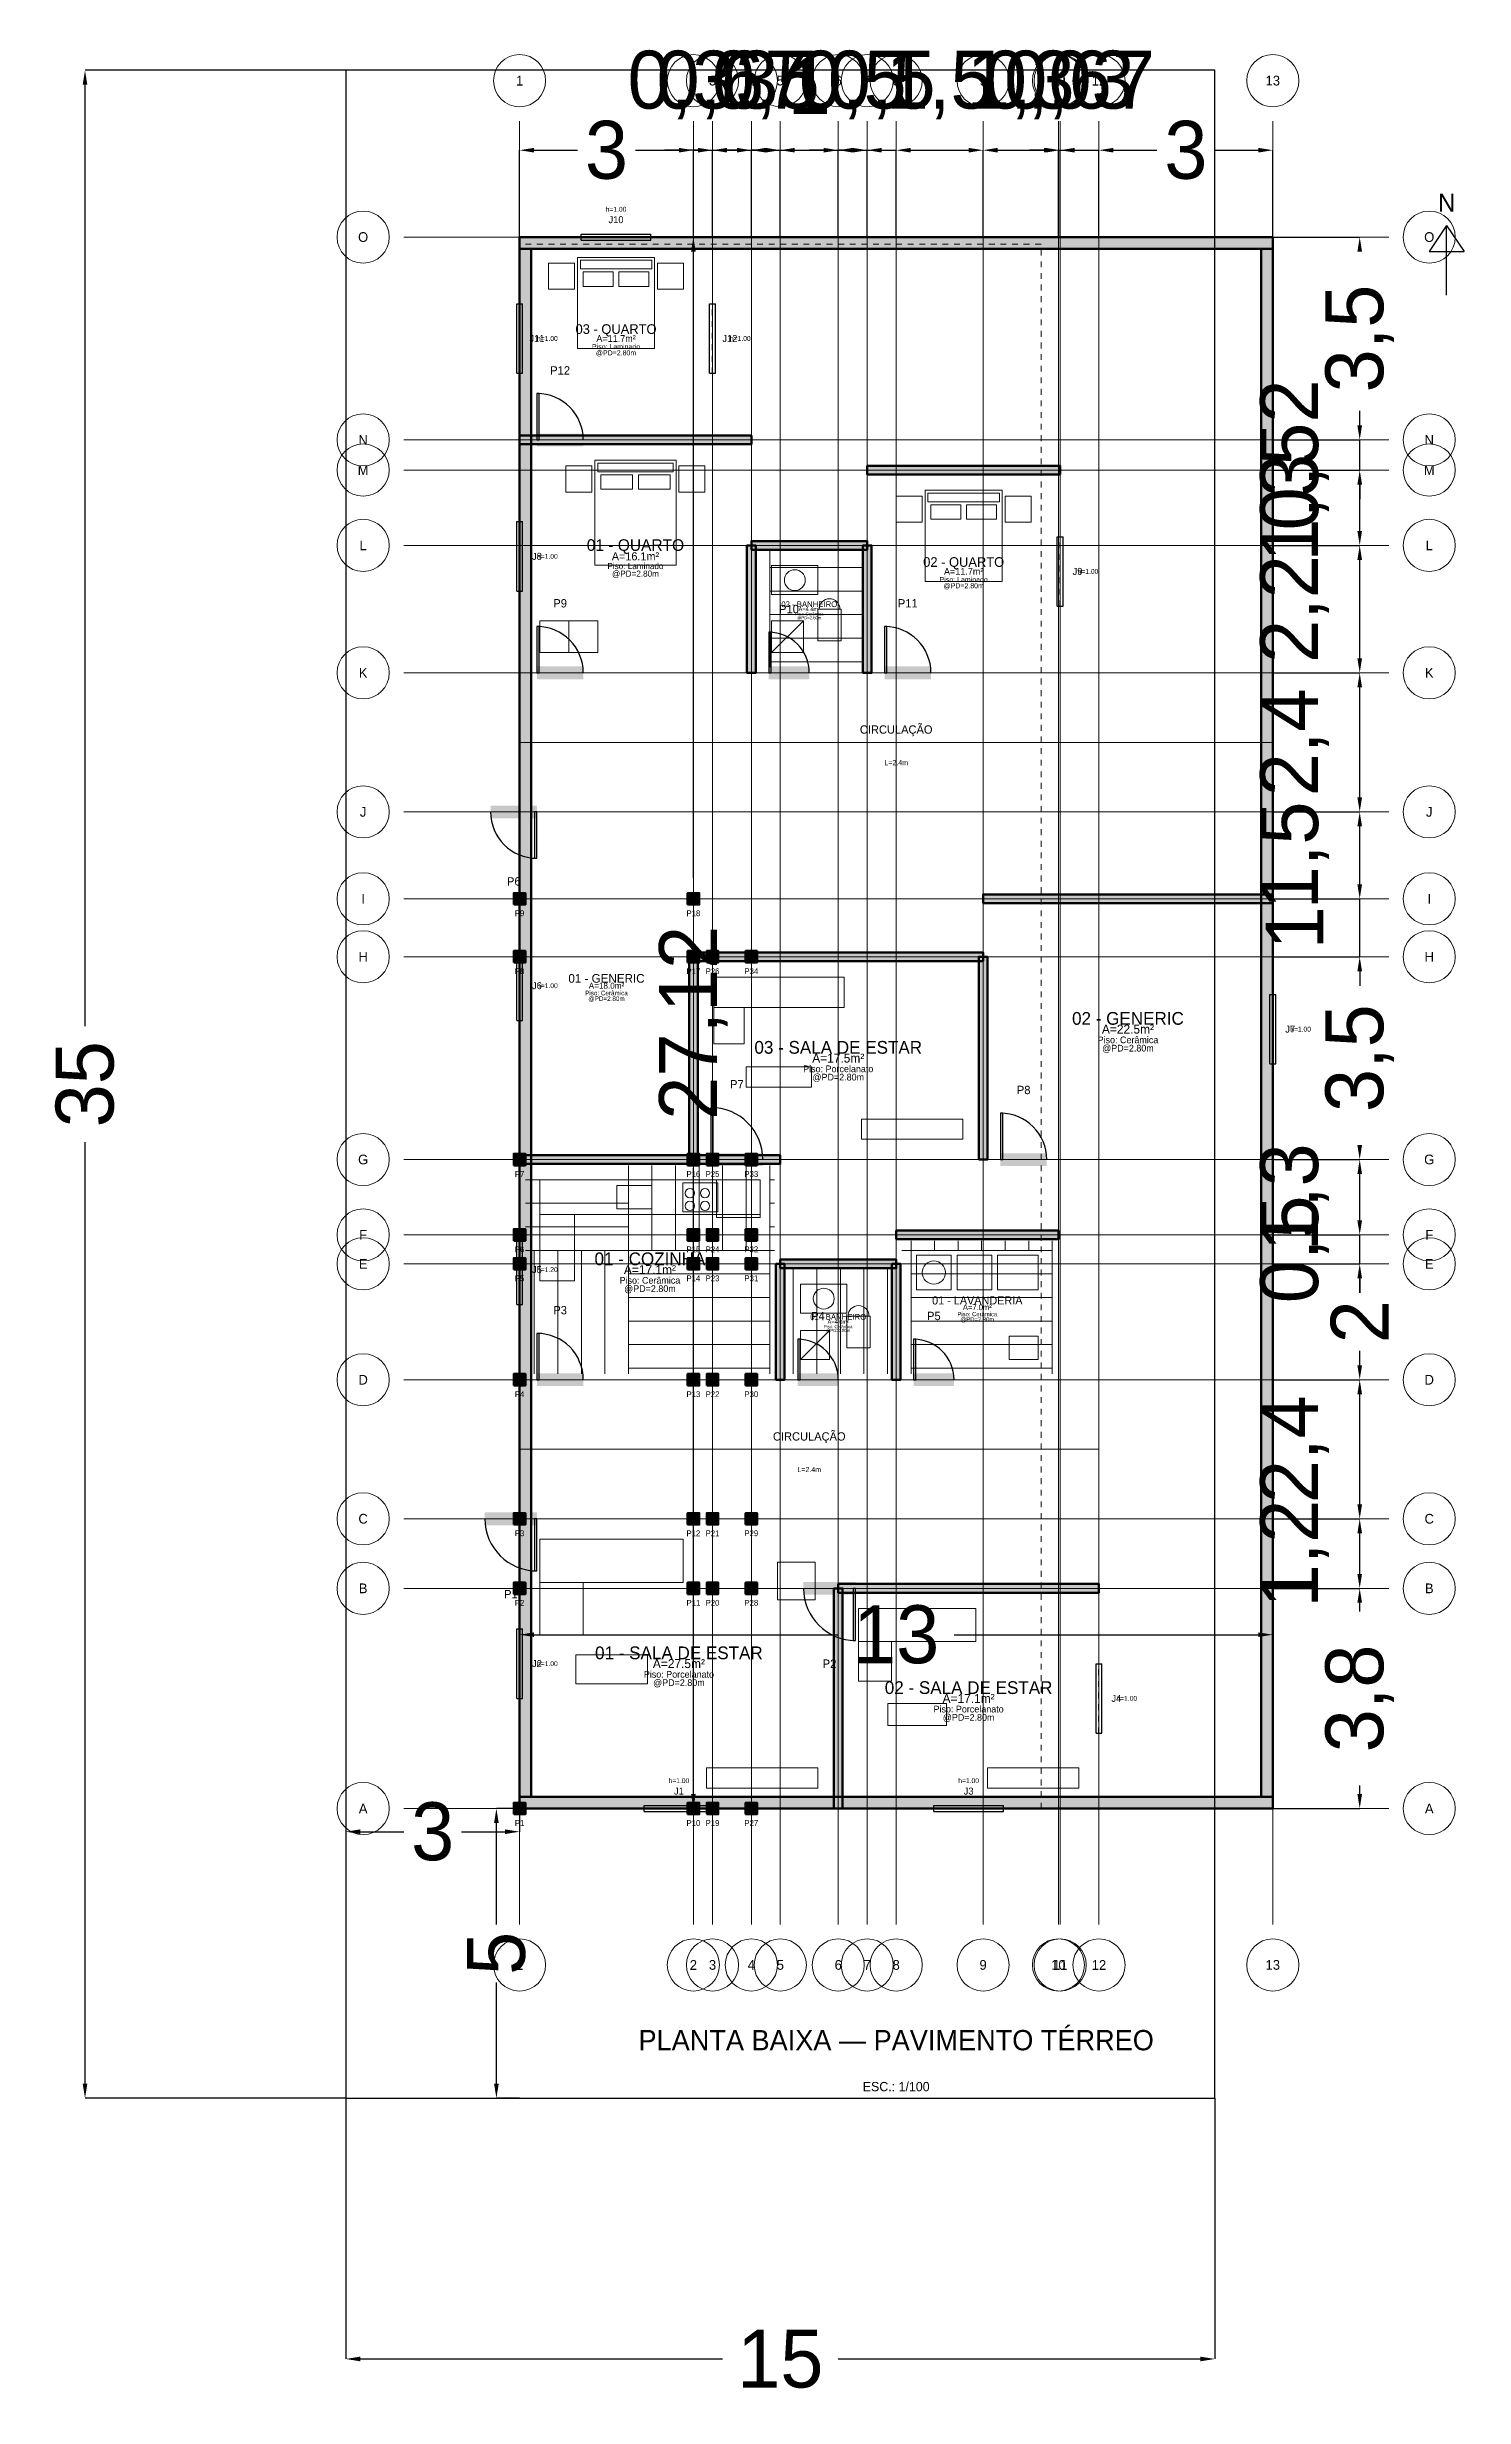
# Model space of a CAD drawing. Header units: metres. Extents: x -5.2 to 19.3, y -5.2 to 35.4.
import ezdxf

# ---------------------------------------------------------------- set-up
doc = ezdxf.new("R2010")
doc.units = ezdxf.units.M
doc.linetypes.add('DASHED', pattern=[0.2, 0.1, -0.1])
for name, color, linetype, lineweight in [('ANNOTATIONS', 8, 'Continuous', 13), ('DIMENSIONS', 8, 'Continuous', 13), ('DOORS', 7, 'Continuous', 25), ('FURNITURE', 9, 'Continuous', 13), ('GRID', 9, 'Continuous', 13), ('HATCH', 9, 'Continuous', 13), ('LOT', 8, 'Continuous', 25), ('NORTH', 7, 'Continuous', 25), ('SETBACKS', 9, 'DASHED', 13), ('STRUCTURE', 7, 'Continuous', 50), ('TEXT', 7, 'Continuous', 13), ('WALLS', 7, 'Continuous', 70), ('WINDOWS', 7, 'Continuous', 25)]:
    doc.layers.add(name, color=color, linetype=linetype, lineweight=lineweight)
doc.dimstyles.get("Standard").update_dxf_attribs({"dimtxt": 2.5, "dimasz": 2.5, "dimexe": 1.25, "dimexo": 0.625, "dimtad": 1, "dimcen": 2.5, "dimazin": 3, "dimtfac": 1, "dimtmove": 0, "dimatfit": 3})

msp = doc.modelspace()

# ---------------------------------------------------------------- texts
at = {"layer": 'ANNOTATIONS', "attachment_point": 5}
for s, insert, char_height in [('h=1.00', (4.665, 32.6), 0.084), ('J10', (4.665, 32.42), 0.12), ('J11', (3.3, 30.37), 0.12), ('J12', (6.63, 30.37), 0.12), ('h=1.00', (3.48, 30.37), 0.084), ('Piso: Laminado', (4.665, 30.23), 0.08741), ('@PD=2.80m', (4.665, 30.114), 0.0874), ('h=1.00', (6.81, 30.37), 0.084), ('P12', (3.7, 29.82), 0.144), ('J8', (3.3, 26.61), 0.12), ('h=1.00', (3.48, 26.61), 0.084), ('Piso: Laminado', (5, 26.442), 0.105), ('@PD=2.80m', (5, 26.302), 0.105), ('J9', (12.63, 26.35), 0.12), ('h=1.00', (12.81, 26.35), 0.084), ('Piso: Laminado', (10.665, 26.21), 0.08741), ('@PD=2.80m', (10.665, 26.094), 0.0874), ('P9', (3.7, 25.8), 0.144), ('P10', (7.65, 25.7), 0.144), ('Piso: Cerâmica', (8, 25.616), 0.0525), ('@PD=2.80m', (8, 25.546), 0.0525), ('P11', (9.7, 25.8), 0.144), ('P6', (2.9, 21), 0.144), ('J6', (3.3, 19.2), 0.12), ('h=1.00', (3.48, 19.2), 0.084), ('Piso: Cerâmica', (4.5, 19.074), 0.07875), ('@PD=2.80m', (4.5, 18.969), 0.0788), ('Piso: Cerâmica', (13.5, 18.265), 0.1155), ('J7', (16.3, 18.45), 0.12), ('h=1.00', (16.48, 18.45), 0.084), ('@PD=2.80m', (13.5, 18.111), 0.1155), ('P7', (6.75, 17.5), 0.144), ('Piso: Porcelanato', (8.5, 17.765), 0.1155), ('@PD=2.80m', (8.5, 17.611), 0.1155), ('P8', (11.7, 17.4), 0.144), ('J5', (3.3, 14.3), 0.12), ('h=1.20', (3.48, 14.3), 0.084), ('Piso: Cerâmica', (5.25, 14.115), 0.1155), ('@PD=2.80m', (5.25, 13.961), 0.1155), ('P3', (3.7, 13.6), 0.144), ('P4', (8.15, 13.5), 0.144), ('P5', (10.15, 13.5), 0.144), ('Piso: Cerâmica', (10.9, 13.532), 0.0735), ('@PD=2.80m', (10.9, 13.434), 0.0735), ('Piso: Cerâmica', (8.5, 13.316), 0.0525), ('@PD=2.80m', (8.5, 13.246), 0.0525), ('P1', (2.85, 8.7), 0.144), ('J2', (3.3, 7.5), 0.12), ('h=1.00', (3.48, 7.5), 0.084), ('Piso: Porcelanato', (5.75, 7.315), 0.1155), ('P2', (8.35, 7.5), 0.144), ('@PD=2.80m', (5.75, 7.161), 0.1155), ('J4', (13.3, 6.9), 0.12), ('h=1.00', (13.48, 6.9), 0.084), ('Piso: Porcelanato', (10.75, 6.715), 0.1155), ('@PD=2.80m', (10.75, 6.561), 0.1155), ('h=1.00', (5.75, 5.48), 0.084), ('J1', (5.75, 5.3), 0.12), ('h=1.00', (10.75, 5.48), 0.084), ('J3', (10.75, 5.3), 0.12)]:
    msp.add_mtext(s, dxfattribs=dict(at, insert=insert, char_height=char_height))
at = {"layer": 'GRID', "char_height": 0.168, "attachment_point": 5}
for s, insert in [('1', (3, 34.82)), ('2', (6, 34.82)), ('3', (6.33, 34.82)), ('4', (7, 34.82)), ('5', (7.5, 34.82)), ('6', (8.5, 34.82)), ('7', (9, 34.82)), ('8', (9.5, 34.82)), ('9', (11, 34.82)), ('10', (12.3, 34.82)), ('11', (12.33, 34.82)), ('12', (13, 34.82)), ('13', (16, 34.82)), ('O', (0.3, 32.12)), ('O', (18.7, 32.12)), ('N', (0.3, 28.62)), ('N', (18.7, 28.62)), ('M', (0.3, 28.1)), ('M', (18.7, 28.1)), ('L', (0.3, 26.8)), ('L', (18.7, 26.8)), ('K', (0.3, 24.6)), ('K', (18.7, 24.6)), ('J', (0.3, 22.2)), ('J', (18.7, 22.2)), ('I', (0.3, 20.7)), ('I', (18.7, 20.7)), ('H', (0.3, 19.7)), ('H', (18.7, 19.7)), ('G', (0.3, 16.2)), ('G', (18.7, 16.2)), ('F', (0.3, 14.9)), ('F', (18.7, 14.9)), ('E', (0.3, 14.4)), ('E', (18.7, 14.4)), ('D', (0.3, 12.4)), ('D', (18.7, 12.4)), ('C', (0.3, 10)), ('C', (18.7, 10)), ('B', (0.3, 8.8)), ('B', (18.7, 8.8)), ('A', (0.3, 5)), ('A', (18.7, 5)), ('1', (3, 2.3)), ('2', (6, 2.3)), ('3', (6.33, 2.3)), ('4', (7, 2.3)), ('5', (7.5, 2.3)), ('6', (8.5, 2.3)), ('7', (9, 2.3)), ('8', (9.5, 2.3)), ('9', (11, 2.3)), ('10', (12.3, 2.3)), ('11', (12.33, 2.3)), ('12', (13, 2.3)), ('13', (16, 2.3))]:
    msp.add_mtext(s, dxfattribs=dict(at, insert=insert))
at = {"layer": 'NORTH', "insert": (19, 32.716), "char_height": 0.308, "attachment_point": 5}
msp.add_mtext('N', dxfattribs=at)
at = {"layer": 'TEXT', "attachment_point": 5}
for s, insert, char_height in [('03 - QUARTO', (4.665, 30.51), 0.1665), ('A=11.7m²', (4.665, 30.37), 0.1166), ('01 - QUARTO', (5, 26.778), 0.2), ('A=16.1m²', (5, 26.61), 0.14), ('02 - QUARTO', (10.665, 26.49), 0.1665), ('A=11.7m²', (10.665, 26.35), 0.1166), ('02 - BANHEIRO', (8, 25.784), 0.1), ('A=4.4m²', (8, 25.7), 0.07), ('CIRCULAÇÃO', (9.5, 23.6), 0.143), ('L=2.4m', (9.5, 23.05), 0.088), ('P9', (3, 20.45), 0.1), ('P18', (6, 20.45), 0.1), ('P8', (3, 19.45), 0.1), ('P17', (6, 19.45), 0.1), ('P26', (6.33, 19.45), 0.1), ('P34', (7, 19.45), 0.1), ('01 - GENERIC', (4.5, 19.326), 0.15), ('A=18.0m²', (4.5, 19.2), 0.105), ('02 - GENERIC', (13.5, 18.635), 0.22), ('A=22.5m²', (13.5, 18.45), 0.154), ('03 - SALA DE ESTAR', (8.5, 18.135), 0.22), ('A=17.5m²', (8.5, 17.95), 0.154), ('P7', (3, 15.95), 0.1), ('P16', (6, 15.95), 0.1), ('P25', (6.33, 15.95), 0.1), ('P33', (7, 15.95), 0.1), ('P6', (3, 14.65), 0.1), ('P15', (6, 14.65), 0.1), ('P24', (6.33, 14.65), 0.1), ('P32', (7, 14.65), 0.1), ('P5', (3, 14.15), 0.1), ('01 - COZINHA', (5.25, 14.485), 0.22), ('A=17.1m²', (5.25, 14.3), 0.154), ('P14', (6, 14.15), 0.1), ('P23', (6.33, 14.15), 0.1), ('P31', (7, 14.15), 0.1), ('01 - LAVANDERIA', (10.9, 13.768), 0.14), ('01 - BANHEIRO', (8.5, 13.484), 0.1), ('A=4.0m²', (8.5, 13.4), 0.07), ('A=7.0m²', (10.9, 13.65), 0.098), ('P4', (3, 12.15), 0.1), ('P13', (6, 12.15), 0.1), ('P22', (6.33, 12.15), 0.1), ('P30', (7, 12.15), 0.1), ('CIRCULAÇÃO', (8, 11.4), 0.143), ('L=2.4m', (8, 10.85), 0.088), ('P3', (3, 9.75), 0.1), ('P12', (6, 9.75), 0.1), ('P21', (6.33, 9.75), 0.1), ('P29', (7, 9.75), 0.1), ('P2', (3, 8.55), 0.1), ('P11', (6, 8.55), 0.1), ('P20', (6.33, 8.55), 0.1), ('P28', (7, 8.55), 0.1), ('01 - SALA DE ESTAR', (5.75, 7.685), 0.22), ('A=27.5m²', (5.75, 7.5), 0.154), ('02 - SALA DE ESTAR', (10.75, 7.085), 0.22), ('A=17.1m²', (10.75, 6.9), 0.154), ('P1', (3, 4.75), 0.1), ('P10', (6, 4.75), 0.1), ('P19', (6.33, 4.75), 0.1), ('P27', (7, 4.75), 0.1), ('PLANTA BAIXA — PAVIMENTO TÉRREO', (9.5, 1), 0.35), ('ESC.: 1/100', (9.5, 0.2), 0.16)]:
    msp.add_mtext(s, dxfattribs=dict(at, insert=insert, char_height=char_height))

# ---------------------------------------------------------------- blocks, each defined once
blk = doc.blocks.new('_CLOSEDFILLED')
at = {"color": 0, "linetype": 'BYBLOCK'}
blk.add_solid([(-1, 0.16), (0, 0), (-1, -0.16)], dxfattribs=at)
blk = doc.blocks.new('*D1')
for p, q in [((3, 32.12), (3, 33.62)), ((3.25, 33.62), (4, 33.62)), ((5, 33.62), (5.75, 33.62)), ((6, 32.12), (6, 33.62))]:
    blk.add_line(p, q)
at = {"layer": 'Defpoints'}
for p in [(3, 33.62), (3, 32.12), (6, 32.12)]:
    blk.add_point(p, dxfattribs=at)
at = {"layer": 'DIMENSIONS', "xscale": 0.25, "yscale": 0.25, "rotation": 180}
blk.add_blockref('_CLOSEDFILLED', (3, 33.62), dxfattribs=at)
at = {"layer": 'DIMENSIONS', "xscale": 0.25, "yscale": 0.25}
blk.add_blockref('_CLOSEDFILLED', (6, 33.62), dxfattribs=at)
at = {"layer": 'DIMENSIONS', "insert": (4.5, 33.62), "char_height": 1, "attachment_point": 5}
blk.add_mtext('3', dxfattribs=at)
blk = doc.blocks.new('*D2')
for p, q in [((5.75, 33.62), (5.5, 33.62)), ((6, 32.12), (6, 33.62)), ((6, 33.62), (6.33, 33.62)), ((6.33, 32.12), (6.33, 33.62)), ((6.58, 33.62), (6.83, 33.62))]:
    blk.add_line(p, q)
at = {"layer": 'Defpoints'}
for p in [(6, 33.62), (6, 32.12), (6.33, 32.12)]:
    blk.add_point(p, dxfattribs=at)
at = {"layer": 'DIMENSIONS', "xscale": 0.25, "yscale": 0.25}
blk.add_blockref('_CLOSEDFILLED', (6, 33.62), dxfattribs=at)
at = {"layer": 'DIMENSIONS', "xscale": 0.25, "yscale": 0.25, "rotation": 180}
blk.add_blockref('_CLOSEDFILLED', (6.33, 33.62), dxfattribs=at)
at = {"layer": 'DIMENSIONS', "insert": (6.165, 34.745), "char_height": 1, "attachment_point": 5}
blk.add_mtext('0,33', dxfattribs=at)
blk = doc.blocks.new('*D3')
for p, q in [((6.08, 33.62), (5.83, 33.62)), ((6.33, 32.12), (6.33, 33.62)), ((6.33, 33.62), (7, 33.62)), ((7, 32.12), (7, 33.62)), ((7.25, 33.62), (7.5, 33.62))]:
    blk.add_line(p, q)
at = {"layer": 'Defpoints'}
for p in [(6.33, 33.62), (6.33, 32.12), (7, 32.12)]:
    blk.add_point(p, dxfattribs=at)
at = {"layer": 'DIMENSIONS', "xscale": 0.25, "yscale": 0.25}
blk.add_blockref('_CLOSEDFILLED', (6.33, 33.62), dxfattribs=at)
at = {"layer": 'DIMENSIONS', "xscale": 0.25, "yscale": 0.25, "rotation": 180}
blk.add_blockref('_CLOSEDFILLED', (7, 33.62), dxfattribs=at)
at = {"layer": 'DIMENSIONS', "insert": (6.665, 34.745), "char_height": 1, "attachment_point": 5}
blk.add_mtext('0,67', dxfattribs=at)
blk = doc.blocks.new('*D4')
for p, q in [((6.75, 33.62), (6.5, 33.62)), ((7, 32.12), (7, 33.62)), ((7, 33.62), (7.5, 33.62)), ((7.5, 32.12), (7.5, 33.62)), ((7.75, 33.62), (8, 33.62))]:
    blk.add_line(p, q)
at = {"layer": 'Defpoints'}
for p in [(7, 33.62), (7, 32.12), (7.5, 32.12)]:
    blk.add_point(p, dxfattribs=at)
at = {"layer": 'DIMENSIONS', "xscale": 0.25, "yscale": 0.25}
blk.add_blockref('_CLOSEDFILLED', (7, 33.62), dxfattribs=at)
at = {"layer": 'DIMENSIONS', "xscale": 0.25, "yscale": 0.25, "rotation": 180}
blk.add_blockref('_CLOSEDFILLED', (7.5, 33.62), dxfattribs=at)
at = {"layer": 'DIMENSIONS', "insert": (7.25, 34.745), "char_height": 1, "attachment_point": 5}
blk.add_mtext('0,5', dxfattribs=at)
blk = doc.blocks.new('*D5')
for p, q in [((7.25, 33.62), (7, 33.62)), ((7.5, 32.12), (7.5, 33.62)), ((7.5, 33.62), (8.5, 33.62)), ((8.5, 32.12), (8.5, 33.62)), ((8.75, 33.62), (9, 33.62))]:
    blk.add_line(p, q)
at = {"layer": 'Defpoints'}
for p in [(7.5, 33.62), (7.5, 32.12), (8.5, 32.12)]:
    blk.add_point(p, dxfattribs=at)
at = {"layer": 'DIMENSIONS', "xscale": 0.25, "yscale": 0.25}
blk.add_blockref('_CLOSEDFILLED', (7.5, 33.62), dxfattribs=at)
at = {"layer": 'DIMENSIONS', "xscale": 0.25, "yscale": 0.25, "rotation": 180}
blk.add_blockref('_CLOSEDFILLED', (8.5, 33.62), dxfattribs=at)
at = {"layer": 'DIMENSIONS', "insert": (8, 34.745), "char_height": 1, "attachment_point": 5}
blk.add_mtext('1', dxfattribs=at)
blk = doc.blocks.new('*D6')
for p, q in [((8.25, 33.62), (8, 33.62)), ((8.5, 32.12), (8.5, 33.62)), ((8.5, 33.62), (9, 33.62)), ((9, 32.12), (9, 33.62)), ((9.25, 33.62), (9.5, 33.62))]:
    blk.add_line(p, q)
at = {"layer": 'Defpoints'}
for p in [(8.5, 33.62), (8.5, 32.12), (9, 32.12)]:
    blk.add_point(p, dxfattribs=at)
at = {"layer": 'DIMENSIONS', "xscale": 0.25, "yscale": 0.25}
blk.add_blockref('_CLOSEDFILLED', (8.5, 33.62), dxfattribs=at)
at = {"layer": 'DIMENSIONS', "xscale": 0.25, "yscale": 0.25, "rotation": 180}
blk.add_blockref('_CLOSEDFILLED', (9, 33.62), dxfattribs=at)
at = {"layer": 'DIMENSIONS', "insert": (8.75, 34.745), "char_height": 1, "attachment_point": 5}
blk.add_mtext('0,5', dxfattribs=at)
blk = doc.blocks.new('*D7')
for p, q in [((8.75, 33.62), (8.5, 33.62)), ((9, 32.12), (9, 33.62)), ((9, 33.62), (9.5, 33.62)), ((9.5, 32.12), (9.5, 33.62)), ((9.75, 33.62), (10, 33.62))]:
    blk.add_line(p, q)
at = {"layer": 'Defpoints'}
for p in [(9, 33.62), (9, 32.12), (9.5, 32.12)]:
    blk.add_point(p, dxfattribs=at)
at = {"layer": 'DIMENSIONS', "xscale": 0.25, "yscale": 0.25}
blk.add_blockref('_CLOSEDFILLED', (9, 33.62), dxfattribs=at)
at = {"layer": 'DIMENSIONS', "xscale": 0.25, "yscale": 0.25, "rotation": 180}
blk.add_blockref('_CLOSEDFILLED', (9.5, 33.62), dxfattribs=at)
at = {"layer": 'DIMENSIONS', "insert": (9.25, 34.745), "char_height": 1, "attachment_point": 5}
blk.add_mtext('0,5', dxfattribs=at)
blk = doc.blocks.new('*D8')
for p, q in [((9.5, 32.12), (9.5, 33.62)), ((9.75, 33.62), (10.75, 33.62)), ((11, 32.12), (11, 33.62))]:
    blk.add_line(p, q)
at = {"layer": 'Defpoints'}
for p in [(9.5, 33.62), (9.5, 32.12), (11, 32.12)]:
    blk.add_point(p, dxfattribs=at)
at = {"layer": 'DIMENSIONS', "xscale": 0.25, "yscale": 0.25, "rotation": 180}
blk.add_blockref('_CLOSEDFILLED', (9.5, 33.62), dxfattribs=at)
at = {"layer": 'DIMENSIONS', "xscale": 0.25, "yscale": 0.25}
blk.add_blockref('_CLOSEDFILLED', (11, 33.62), dxfattribs=at)
at = {"layer": 'DIMENSIONS', "insert": (10.25, 34.745), "char_height": 1, "attachment_point": 5}
blk.add_mtext('1,5', dxfattribs=at)
blk = doc.blocks.new('*D9')
for p, q in [((11, 32.12), (11, 33.62)), ((11.25, 33.62), (12.05, 33.62)), ((12.3, 32.12), (12.3, 33.62))]:
    blk.add_line(p, q)
at = {"layer": 'Defpoints'}
for p in [(11, 33.62), (11, 32.12), (12.3, 32.12)]:
    blk.add_point(p, dxfattribs=at)
at = {"layer": 'DIMENSIONS', "xscale": 0.25, "yscale": 0.25, "rotation": 180}
blk.add_blockref('_CLOSEDFILLED', (11, 33.62), dxfattribs=at)
at = {"layer": 'DIMENSIONS', "xscale": 0.25, "yscale": 0.25}
blk.add_blockref('_CLOSEDFILLED', (12.3, 33.62), dxfattribs=at)
at = {"layer": 'DIMENSIONS', "insert": (11.65, 34.745), "char_height": 1, "attachment_point": 5}
blk.add_mtext('1,3', dxfattribs=at)
blk = doc.blocks.new('*D10')
for p, q in [((12.05, 33.62), (11.8, 33.62)), ((12.3, 32.12), (12.3, 33.62)), ((12.3, 33.62), (12.33, 33.62)), ((12.33, 32.12), (12.33, 33.62)), ((12.58, 33.62), (12.83, 33.62))]:
    blk.add_line(p, q)
at = {"layer": 'Defpoints'}
for p in [(12.3, 33.62), (12.3, 32.12), (12.33, 32.12)]:
    blk.add_point(p, dxfattribs=at)
at = {"layer": 'DIMENSIONS', "xscale": 0.25, "yscale": 0.25}
blk.add_blockref('_CLOSEDFILLED', (12.3, 33.62), dxfattribs=at)
at = {"layer": 'DIMENSIONS', "xscale": 0.25, "yscale": 0.25, "rotation": 180}
blk.add_blockref('_CLOSEDFILLED', (12.33, 33.62), dxfattribs=at)
at = {"layer": 'DIMENSIONS', "insert": (12.315, 34.745), "char_height": 1, "attachment_point": 5}
blk.add_mtext('0,03', dxfattribs=at)
blk = doc.blocks.new('*D11')
for p, q in [((12.08, 33.62), (11.83, 33.62)), ((12.33, 32.12), (12.33, 33.62)), ((12.33, 33.62), (13, 33.62)), ((13, 32.12), (13, 33.62)), ((13.25, 33.62), (13.5, 33.62))]:
    blk.add_line(p, q)
at = {"layer": 'Defpoints'}
for p in [(12.33, 33.62), (12.33, 32.12), (13, 32.12)]:
    blk.add_point(p, dxfattribs=at)
at = {"layer": 'DIMENSIONS', "xscale": 0.25, "yscale": 0.25}
blk.add_blockref('_CLOSEDFILLED', (12.33, 33.62), dxfattribs=at)
at = {"layer": 'DIMENSIONS', "xscale": 0.25, "yscale": 0.25, "rotation": 180}
blk.add_blockref('_CLOSEDFILLED', (13, 33.62), dxfattribs=at)
at = {"layer": 'DIMENSIONS', "insert": (12.665, 34.745), "char_height": 1, "attachment_point": 5}
blk.add_mtext('0,67', dxfattribs=at)
blk = doc.blocks.new('*D12')
for p, q in [((13, 32.12), (13, 33.62)), ((13.25, 33.62), (14, 33.62)), ((15, 33.62), (15.75, 33.62)), ((16, 32.12), (16, 33.62))]:
    blk.add_line(p, q)
at = {"layer": 'Defpoints'}
for p in [(13, 33.62), (13, 32.12), (16, 32.12)]:
    blk.add_point(p, dxfattribs=at)
at = {"layer": 'DIMENSIONS', "xscale": 0.25, "yscale": 0.25, "rotation": 180}
blk.add_blockref('_CLOSEDFILLED', (13, 33.62), dxfattribs=at)
at = {"layer": 'DIMENSIONS', "xscale": 0.25, "yscale": 0.25}
blk.add_blockref('_CLOSEDFILLED', (16, 33.62), dxfattribs=at)
at = {"layer": 'DIMENSIONS', "insert": (14.5, 33.62), "char_height": 1, "attachment_point": 5}
blk.add_mtext('3', dxfattribs=at)
blk = doc.blocks.new('*D13')
for p, q in [((16, 8.8), (17.5, 8.8)), ((17.5, 8.4), (17.5, 8.55)), ((17.5, 5.25), (17.5, 5.4)), ((16, 5), (17.5, 5))]:
    blk.add_line(p, q)
at = {"layer": 'Defpoints'}
for p in [(16, 8.8), (16, 5), (17.5, 5)]:
    blk.add_point(p, dxfattribs=at)
at = {"layer": 'DIMENSIONS', "xscale": 0.25, "yscale": 0.25}
for p, rotation in [((17.5, 8.8), 90), ((17.5, 5), 270)]:
    blk.add_blockref('_CLOSEDFILLED', p, dxfattribs=dict(at, rotation=rotation))
at = {"layer": 'DIMENSIONS', "insert": (17.5, 6.9), "char_height": 1, "attachment_point": 5, "rotation": 90}
blk.add_mtext('3,8', dxfattribs=at)
blk = doc.blocks.new('*D14')
for p, q in [((16, 10), (17.5, 10)), ((17.5, 9.05), (17.5, 9.75)), ((16, 8.8), (17.5, 8.8))]:
    blk.add_line(p, q)
at = {"layer": 'Defpoints'}
for p in [(16, 10), (16, 8.8), (17.5, 8.8)]:
    blk.add_point(p, dxfattribs=at)
at = {"layer": 'DIMENSIONS', "xscale": 0.25, "yscale": 0.25}
for p, rotation in [((17.5, 10), 90), ((17.5, 8.8), 270)]:
    blk.add_blockref('_CLOSEDFILLED', p, dxfattribs=dict(at, rotation=rotation))
at = {"layer": 'DIMENSIONS', "insert": (16.375, 9.4), "char_height": 1, "attachment_point": 5, "rotation": 90}
blk.add_mtext('1,2', dxfattribs=at)
blk = doc.blocks.new('*D15')
for p, q in [((16, 12.4), (17.5, 12.4)), ((17.5, 10.25), (17.5, 12.15)), ((16, 10), (17.5, 10))]:
    blk.add_line(p, q)
at = {"layer": 'Defpoints'}
for p in [(16, 12.4), (16, 10), (17.5, 10)]:
    blk.add_point(p, dxfattribs=at)
at = {"layer": 'DIMENSIONS', "xscale": 0.25, "yscale": 0.25}
for p, rotation in [((17.5, 12.4), 90), ((17.5, 10), 270)]:
    blk.add_blockref('_CLOSEDFILLED', p, dxfattribs=dict(at, rotation=rotation))
at = {"layer": 'DIMENSIONS', "insert": (16.375, 11.2), "char_height": 1, "attachment_point": 5, "rotation": 90}
blk.add_mtext('2,4', dxfattribs=at)
blk = doc.blocks.new('*D16')
for p, q in [((16, 14.4), (17.5, 14.4)), ((17.5, 13.9), (17.5, 14.15)), ((17.5, 12.65), (17.5, 12.9)), ((16, 12.4), (17.5, 12.4))]:
    blk.add_line(p, q)
at = {"layer": 'Defpoints'}
for p in [(16, 14.4), (16, 12.4), (17.5, 12.4)]:
    blk.add_point(p, dxfattribs=at)
at = {"layer": 'DIMENSIONS', "xscale": 0.25, "yscale": 0.25}
for p, rotation in [((17.5, 14.4), 90), ((17.5, 12.4), 270)]:
    blk.add_blockref('_CLOSEDFILLED', p, dxfattribs=dict(at, rotation=rotation))
at = {"layer": 'DIMENSIONS', "insert": (17.5, 13.4), "char_height": 1, "attachment_point": 5, "rotation": 90}
blk.add_mtext('2', dxfattribs=at)
blk = doc.blocks.new('*D17')
for p, q in [((17.5, 15.15), (17.5, 15.4)), ((16, 14.9), (17.5, 14.9)), ((17.5, 14.4), (17.5, 14.9)), ((16, 14.4), (17.5, 14.4)), ((17.5, 14.15), (17.5, 13.9))]:
    blk.add_line(p, q)
at = {"layer": 'Defpoints'}
for p in [(16, 14.9), (16, 14.4), (17.5, 14.4)]:
    blk.add_point(p, dxfattribs=at)
at = {"layer": 'DIMENSIONS', "xscale": 0.25, "yscale": 0.25}
for p, rotation in [((17.5, 14.9), 270), ((17.5, 14.4), 90)]:
    blk.add_blockref('_CLOSEDFILLED', p, dxfattribs=dict(at, rotation=rotation))
at = {"layer": 'DIMENSIONS', "insert": (16.375, 14.65), "char_height": 1, "attachment_point": 5, "rotation": 90}
blk.add_mtext('0,5', dxfattribs=at)
blk = doc.blocks.new('*D18')
for p, q in [((16, 16.2), (17.5, 16.2)), ((17.5, 15.15), (17.5, 15.95)), ((16, 14.9), (17.5, 14.9))]:
    blk.add_line(p, q)
at = {"layer": 'Defpoints'}
for p in [(16, 16.2), (16, 14.9), (17.5, 14.9)]:
    blk.add_point(p, dxfattribs=at)
at = {"layer": 'DIMENSIONS', "xscale": 0.25, "yscale": 0.25}
for p, rotation in [((17.5, 16.2), 90), ((17.5, 14.9), 270)]:
    blk.add_blockref('_CLOSEDFILLED', p, dxfattribs=dict(at, rotation=rotation))
at = {"layer": 'DIMENSIONS', "insert": (16.375, 15.55), "char_height": 1, "attachment_point": 5, "rotation": 90}
blk.add_mtext('1,3', dxfattribs=at)
blk = doc.blocks.new('*D19')
for p, q in [((16, 19.7), (17.5, 19.7)), ((16, 16.2), (17.5, 16.2))]:
    blk.add_line(p, q)
at = {"layer": 'Defpoints'}
for p in [(16, 19.7), (16, 16.2), (17.5, 16.2)]:
    blk.add_point(p, dxfattribs=at)
at = {"layer": 'DIMENSIONS', "xscale": 0.25, "yscale": 0.25}
for p, rotation in [((17.5, 19.7), 90), ((17.5, 16.2), 270)]:
    blk.add_blockref('_CLOSEDFILLED', p, dxfattribs=dict(at, rotation=rotation))
at = {"layer": 'DIMENSIONS', "insert": (17.5, 17.95), "char_height": 1, "attachment_point": 5, "rotation": 90}
blk.add_mtext('3,5', dxfattribs=at)
blk = doc.blocks.new('*D20')
for p, q in [((17.5, 20.95), (17.5, 21.2)), ((16, 20.7), (17.5, 20.7)), ((17.5, 19.7), (17.5, 20.7)), ((16, 19.7), (17.5, 19.7)), ((17.5, 19.45), (17.5, 19.2))]:
    blk.add_line(p, q)
at = {"layer": 'Defpoints'}
for p in [(16, 20.7), (16, 19.7), (17.5, 19.7)]:
    blk.add_point(p, dxfattribs=at)
at = {"layer": 'DIMENSIONS', "xscale": 0.25, "yscale": 0.25}
for p, rotation in [((17.5, 20.7), 270), ((17.5, 19.7), 90)]:
    blk.add_blockref('_CLOSEDFILLED', p, dxfattribs=dict(at, rotation=rotation))
at = {"layer": 'DIMENSIONS', "insert": (16.375, 20.2), "char_height": 1, "attachment_point": 5, "rotation": 90}
blk.add_mtext('1', dxfattribs=at)
blk = doc.blocks.new('*D21')
for p, q in [((16, 22.2), (17.5, 22.2)), ((17.5, 20.95), (17.5, 21.95)), ((16, 20.7), (17.5, 20.7))]:
    blk.add_line(p, q)
at = {"layer": 'Defpoints'}
for p in [(16, 22.2), (16, 20.7), (17.5, 20.7)]:
    blk.add_point(p, dxfattribs=at)
at = {"layer": 'DIMENSIONS', "xscale": 0.25, "yscale": 0.25}
for p, rotation in [((17.5, 22.2), 90), ((17.5, 20.7), 270)]:
    blk.add_blockref('_CLOSEDFILLED', p, dxfattribs=dict(at, rotation=rotation))
at = {"layer": 'DIMENSIONS', "insert": (16.375, 21.45), "char_height": 1, "attachment_point": 5, "rotation": 90}
blk.add_mtext('1,5', dxfattribs=at)
blk = doc.blocks.new('*D22')
for p, q in [((16, 24.6), (17.5, 24.6)), ((17.5, 22.45), (17.5, 24.35)), ((16, 22.2), (17.5, 22.2))]:
    blk.add_line(p, q)
at = {"layer": 'Defpoints'}
for p in [(16, 24.6), (16, 22.2), (17.5, 22.2)]:
    blk.add_point(p, dxfattribs=at)
at = {"layer": 'DIMENSIONS', "xscale": 0.25, "yscale": 0.25}
for p, rotation in [((17.5, 24.6), 90), ((17.5, 22.2), 270)]:
    blk.add_blockref('_CLOSEDFILLED', p, dxfattribs=dict(at, rotation=rotation))
at = {"layer": 'DIMENSIONS', "insert": (16.375, 23.4), "char_height": 1, "attachment_point": 5, "rotation": 90}
blk.add_mtext('2,4', dxfattribs=at)
blk = doc.blocks.new('*D23')
for p, q in [((16, 26.8), (17.5, 26.8)), ((17.5, 24.85), (17.5, 26.55)), ((16, 24.6), (17.5, 24.6))]:
    blk.add_line(p, q)
at = {"layer": 'Defpoints'}
for p in [(16, 26.8), (16, 24.6), (17.5, 24.6)]:
    blk.add_point(p, dxfattribs=at)
at = {"layer": 'DIMENSIONS', "xscale": 0.25, "yscale": 0.25}
for p, rotation in [((17.5, 26.8), 90), ((17.5, 24.6), 270)]:
    blk.add_blockref('_CLOSEDFILLED', p, dxfattribs=dict(at, rotation=rotation))
at = {"layer": 'DIMENSIONS', "insert": (16.375, 25.7), "char_height": 1, "attachment_point": 5, "rotation": 90}
blk.add_mtext('2,2', dxfattribs=at)
blk = doc.blocks.new('*D24')
for p, q in [((16, 28.1), (17.5, 28.1)), ((17.5, 27.05), (17.5, 27.85)), ((16, 26.8), (17.5, 26.8))]:
    blk.add_line(p, q)
at = {"layer": 'Defpoints'}
for p in [(16, 28.1), (16, 26.8), (17.5, 26.8)]:
    blk.add_point(p, dxfattribs=at)
at = {"layer": 'DIMENSIONS', "xscale": 0.25, "yscale": 0.25}
for p, rotation in [((17.5, 28.1), 90), ((17.5, 26.8), 270)]:
    blk.add_blockref('_CLOSEDFILLED', p, dxfattribs=dict(at, rotation=rotation))
at = {"layer": 'DIMENSIONS', "insert": (16.375, 27.45), "char_height": 1, "attachment_point": 5, "rotation": 90}
blk.add_mtext('1,3', dxfattribs=at)
blk = doc.blocks.new('*D25')
for p, q in [((17.5, 28.87), (17.5, 29.12)), ((16, 28.62), (17.5, 28.62)), ((17.5, 28.1), (17.5, 28.62)), ((16, 28.1), (17.5, 28.1)), ((17.5, 27.85), (17.5, 27.6))]:
    blk.add_line(p, q)
at = {"layer": 'Defpoints'}
for p in [(16, 28.62), (16, 28.1), (17.5, 28.1)]:
    blk.add_point(p, dxfattribs=at)
at = {"layer": 'DIMENSIONS', "xscale": 0.25, "yscale": 0.25}
for p, rotation in [((17.5, 28.62), 270), ((17.5, 28.1), 90)]:
    blk.add_blockref('_CLOSEDFILLED', p, dxfattribs=dict(at, rotation=rotation))
at = {"layer": 'DIMENSIONS', "insert": (16.375, 28.36), "char_height": 1, "attachment_point": 5, "rotation": 90}
blk.add_mtext('0,52', dxfattribs=at)
blk = doc.blocks.new('*D26')
for p, q in [((16, 32.12), (17.5, 32.12)), ((16, 28.62), (17.5, 28.62))]:
    blk.add_line(p, q)
at = {"layer": 'Defpoints'}
for p in [(16, 32.12), (16, 28.62), (17.5, 28.62)]:
    blk.add_point(p, dxfattribs=at)
at = {"layer": 'DIMENSIONS', "xscale": 0.25, "yscale": 0.25}
for p, rotation in [((17.5, 32.12), 90), ((17.5, 28.62), 270)]:
    blk.add_blockref('_CLOSEDFILLED', p, dxfattribs=dict(at, rotation=rotation))
at = {"layer": 'DIMENSIONS', "insert": (17.5, 30.37), "char_height": 1, "attachment_point": 5, "rotation": 90}
blk.add_mtext('3,5', dxfattribs=at)
blk = doc.blocks.new('*D27')
for p, q in [((3, 5), (3, 8)), ((3.25, 8), (8.5, 8)), ((10.5, 8), (15.75, 8)), ((16, 5), (16, 8))]:
    blk.add_line(p, q)
at = {"layer": 'Defpoints'}
for p in [(3, 8), (3, 5), (16, 5)]:
    blk.add_point(p, dxfattribs=at)
at = {"layer": 'DIMENSIONS', "xscale": 0.25, "yscale": 0.25, "rotation": 180}
blk.add_blockref('_CLOSEDFILLED', (3, 8), dxfattribs=at)
at = {"layer": 'DIMENSIONS', "xscale": 0.25, "yscale": 0.25}
blk.add_blockref('_CLOSEDFILLED', (16, 8), dxfattribs=at)
at = {"layer": 'DIMENSIONS', "insert": (9.5, 8), "char_height": 1, "attachment_point": 5}
blk.add_mtext('13', dxfattribs=at)
blk = doc.blocks.new('*D28')
for p, q in [((3, 32.12), (6, 32.12)), ((6, 21.06), (6, 31.87)), ((6, 5.25), (6, 16.06)), ((3, 5), (6, 5))]:
    blk.add_line(p, q)
at = {"layer": 'Defpoints'}
for p in [(3, 32.12), (3, 5), (6, 5)]:
    blk.add_point(p, dxfattribs=at)
at = {"layer": 'DIMENSIONS', "xscale": 0.25, "yscale": 0.25}
for p, rotation in [((6, 32.12), 90), ((6, 5), 270)]:
    blk.add_blockref('_CLOSEDFILLED', p, dxfattribs=dict(at, rotation=rotation))
at = {"layer": 'DIMENSIONS', "insert": (6, 18.56), "char_height": 1, "attachment_point": 5, "rotation": 90}
blk.add_mtext('27,12', dxfattribs=at)
blk = doc.blocks.new('*D29')
for p, q in [((0, 0), (0, -4.5)), ((15, 0), (15, -4.5)), ((0.25, -4.5), (6.5, -4.5)), ((8.5, -4.5), (14.75, -4.5))]:
    blk.add_line(p, q)
at = {"layer": 'Defpoints'}
for p in [(0, 0), (15, 0), (0, -4.5)]:
    blk.add_point(p, dxfattribs=at)
at = {"layer": 'DIMENSIONS', "xscale": 0.25, "yscale": 0.25, "rotation": 180}
blk.add_blockref('_CLOSEDFILLED', (0, -4.5), dxfattribs=at)
at = {"layer": 'DIMENSIONS', "xscale": 0.25, "yscale": 0.25}
blk.add_blockref('_CLOSEDFILLED', (15, -4.5), dxfattribs=at)
at = {"layer": 'DIMENSIONS', "insert": (7.5, -4.5), "char_height": 1, "attachment_point": 5}
blk.add_mtext('15', dxfattribs=at)
blk = doc.blocks.new('*D30')
for p, q in [((0, 35), (-4.5, 35)), ((-4.5, 18.5), (-4.5, 34.75)), ((-4.5, 0.25), (-4.5, 16.5)), ((0, 0), (-4.5, 0))]:
    blk.add_line(p, q)
at = {"layer": 'Defpoints'}
for p in [(0, 35), (-4.5, 0), (0, 0)]:
    blk.add_point(p, dxfattribs=at)
at = {"layer": 'DIMENSIONS', "xscale": 0.25, "yscale": 0.25}
for p, rotation in [((-4.5, 35), 90), ((-4.5, 0), 270)]:
    blk.add_blockref('_CLOSEDFILLED', p, dxfattribs=dict(at, rotation=rotation))
at = {"layer": 'DIMENSIONS', "insert": (-4.5, 17.5), "char_height": 1, "attachment_point": 5, "rotation": 90}
blk.add_mtext('35', dxfattribs=at)
blk = doc.blocks.new('*D31')
for p, q in [((0, 5), (0, 4.6)), ((3, 5), (3, 4.6)), ((0.25, 4.6), (1, 4.6)), ((2, 4.6), (2.75, 4.6))]:
    blk.add_line(p, q)
at = {"layer": 'Defpoints'}
for p in [(0, 5), (3, 5), (0, 4.6)]:
    blk.add_point(p, dxfattribs=at)
at = {"layer": 'DIMENSIONS', "xscale": 0.25, "yscale": 0.25, "rotation": 180}
blk.add_blockref('_CLOSEDFILLED', (0, 4.6), dxfattribs=at)
at = {"layer": 'DIMENSIONS', "xscale": 0.25, "yscale": 0.25}
blk.add_blockref('_CLOSEDFILLED', (3, 4.6), dxfattribs=at)
at = {"layer": 'DIMENSIONS', "insert": (1.5, 4.6), "char_height": 1, "attachment_point": 5}
blk.add_mtext('3', dxfattribs=at)
blk = doc.blocks.new('*D32')
for p, q in [((3, 5), (2.6, 5)), ((2.6, 3), (2.6, 4.75)), ((2.6, 0.25), (2.6, 2)), ((3, 0), (2.6, 0))]:
    blk.add_line(p, q)
at = {"layer": 'Defpoints'}
for p in [(3, 5), (2.6, 0), (3, 0)]:
    blk.add_point(p, dxfattribs=at)
at = {"layer": 'DIMENSIONS', "xscale": 0.25, "yscale": 0.25}
for p, rotation in [((2.6, 5), 90), ((2.6, 0), 270)]:
    blk.add_blockref('_CLOSEDFILLED', p, dxfattribs=dict(at, rotation=rotation))
at = {"layer": 'DIMENSIONS', "insert": (2.6, 2.5), "char_height": 1, "attachment_point": 5, "rotation": 90}
blk.add_mtext('5', dxfattribs=at)

# ---------------------------------------------------------------- dimensions: what is measured, and where the dimension line sits
at = {"layer": 'DIMENSIONS'}
for base, p1, p2, picture, middle in [((6, 33.62), (6, 32.12), (6.33, 32.12), '*D2', (6.165, 34.745)), ((6.33, 33.62), (6.33, 32.12), (7, 32.12), '*D3', (6.665, 34.745)), ((7, 33.62), (7, 32.12), (7.5, 32.12), '*D4', (7.25, 34.745)), ((7.5, 33.62), (7.5, 32.12), (8.5, 32.12), '*D5', (8, 34.745)), ((8.5, 33.62), (8.5, 32.12), (9, 32.12), '*D6', (8.75, 34.745)), ((9, 33.62), (9, 32.12), (9.5, 32.12), '*D7', (9.25, 34.745)), ((9.5, 33.62), (9.5, 32.12), (11, 32.12), '*D8', (10.25, 34.745)), ((11, 33.62), (11, 32.12), (12.3, 32.12), '*D9', (11.65, 34.745)), ((12.3, 33.62), (12.3, 32.12), (12.33, 32.12), '*D10', (12.315, 34.745)), ((12.33, 33.62), (12.33, 32.12), (13, 32.12), '*D11', (12.665, 34.745)), ((3, 33.62), (3, 32.12), (6, 32.12), '*D1', (4.5, 33.62)), ((13, 33.62), (13, 32.12), (16, 32.12), '*D12', (14.5, 33.62)), ((3, 8), (3, 5), (16, 5), '*D27', (9.5, 8)), ((0, 4.6), (0, 5), (3, 5), '*D31', (1.5, 4.6)), ((0, -4.5), (0, 0), (15, 0), '*D29', (7.5, -4.5))]:
    dim = msp.add_linear_dim(base=base, p1=p1, p2=p2, dimstyle='Standard', dxfattribs=at)
    dim.commit()
    dim.dimension.update_dxf_attribs({"geometry": picture, "text_midpoint": middle})
for base, p1, p2, picture, middle in [((-4.5, 0), (0, 0), (0, 35), '*D30', (-4.5, 17.5)), ((6, 5), (3, 5), (3, 32.12), '*D28', (6, 18.56)), ((17.5, 28.62), (16, 28.62), (16, 32.12), '*D26', (17.5, 30.37)), ((17.5, 28.1), (16, 28.1), (16, 28.62), '*D25', (16.375, 28.36)), ((17.5, 26.8), (16, 26.8), (16, 28.1), '*D24', (16.375, 27.45)), ((17.5, 24.6), (16, 24.6), (16, 26.8), '*D23', (16.375, 25.7)), ((17.5, 22.2), (16, 22.2), (16, 24.6), '*D22', (16.375, 23.4)), ((17.5, 20.7), (16, 20.7), (16, 22.2), '*D21', (16.375, 21.45)), ((17.5, 19.7), (16, 19.7), (16, 20.7), '*D20', (16.375, 20.2)), ((17.5, 16.2), (16, 16.2), (16, 19.7), '*D19', (17.5, 17.95)), ((17.5, 14.9), (16, 14.9), (16, 16.2), '*D18', (16.375, 15.55)), ((17.5, 14.4), (16, 14.4), (16, 14.9), '*D17', (16.375, 14.65)), ((17.5, 12.4), (16, 12.4), (16, 14.4), '*D16', (17.5, 13.4)), ((17.5, 10), (16, 10), (16, 12.4), '*D15', (16.375, 11.2)), ((17.5, 8.8), (16, 8.8), (16, 10), '*D14', (16.375, 9.4)), ((17.5, 5), (16, 5), (16, 8.8), '*D13', (17.5, 6.9)), ((2.6, 0), (3, 0), (3, 5), '*D32', (2.6, 2.5))]:
    dim = msp.add_linear_dim(base=base, p1=p1, p2=p2, angle=90, dimstyle='Standard', dxfattribs=at)
    dim.commit()
    dim.dimension.update_dxf_attribs({"geometry": picture, "text_midpoint": middle})

# ---------------------------------------------------------------- hatches: boundary and pattern name
at = {"layer": 'DOORS'}
h = msp.add_hatch(color=7, dxfattribs=at)
h.dxf.hatch_style = 1
h.paths.add_polyline_path([(3.3, 28.51), (4.1, 28.51), (4.1, 28.73), (3.3, 28.73)])
h = msp.add_hatch(color=7, dxfattribs=at)
h.dxf.hatch_style = 1
h.paths.add_polyline_path([(3.3, 24.49), (4.1, 24.49), (4.1, 24.71), (3.3, 24.71)])
h = msp.add_hatch(color=7, dxfattribs=at)
h.dxf.hatch_style = 1
h.paths.add_polyline_path([(7.3, 24.49), (8, 24.49), (8, 24.71), (7.3, 24.71)])
h = msp.add_hatch(color=7, dxfattribs=at)
h.dxf.hatch_style = 1
h.paths.add_polyline_path([(9.3, 24.49), (10.1, 24.49), (10.1, 24.71), (9.3, 24.71)])
h = msp.add_hatch(color=7, dxfattribs=at)
h.dxf.hatch_style = 1
h.paths.add_polyline_path([(2.5, 22.09), (3.3, 22.09), (3.3, 22.31), (2.5, 22.31)])
h = msp.add_hatch(color=7, dxfattribs=at)
h.dxf.hatch_style = 1
h.paths.add_polyline_path([(6.3, 16.09), (7.2, 16.09), (7.2, 16.31), (6.3, 16.31)])
h = msp.add_hatch(color=7, dxfattribs=at)
h.dxf.hatch_style = 1
h.paths.add_polyline_path([(11.3, 16.09), (12.1, 16.09), (12.1, 16.31), (11.3, 16.31)])
h = msp.add_hatch(color=7, dxfattribs=at)
h.dxf.hatch_style = 1
h.paths.add_polyline_path([(3.3, 12.29), (4.1, 12.29), (4.1, 12.51), (3.3, 12.51)])
h = msp.add_hatch(color=7, dxfattribs=at)
h.dxf.hatch_style = 1
h.paths.add_polyline_path([(7.8, 12.29), (8.5, 12.29), (8.5, 12.51), (7.8, 12.51)])
h = msp.add_hatch(color=7, dxfattribs=at)
h.dxf.hatch_style = 1
h.paths.add_polyline_path([(9.8, 12.29), (10.5, 12.29), (10.5, 12.51), (9.8, 12.51)])
h = msp.add_hatch(color=7, dxfattribs=at)
h.dxf.hatch_style = 1
h.paths.add_polyline_path([(2.4, 9.89), (3.3, 9.89), (3.3, 10.11), (2.4, 10.11)])
h = msp.add_hatch(color=7, dxfattribs=at)
h.dxf.hatch_style = 1
h.paths.add_polyline_path([(7.9, 8.69), (8.8, 8.69), (8.8, 8.91), (7.9, 8.91)])
at = {"layer": 'HATCH'}
h = msp.add_hatch(dxfattribs=at)
h.set_pattern_fill('AR-PARQ1', scale=0.008)
h.paths.add_polyline_path([(7.1, 24.7), (8.9, 24.7), (8.9, 26.7), (7.1, 26.7)])
h = msp.add_hatch(dxfattribs=at)
h.set_pattern_fill('AR-PARQ1', scale=0.008)
h.paths.add_polyline_path([(3.1, 12.5), (7.4, 12.5), (7.4, 16.1), (3.1, 16.1)])
h = msp.add_hatch(dxfattribs=at)
h.set_pattern_fill('AR-PARQ1', scale=0.008)
h.paths.add_polyline_path([(9.6, 12.5), (12.2, 12.5), (12.2, 14.8), (9.6, 14.8)])
h = msp.add_hatch(dxfattribs=at)
h.set_pattern_fill('AR-PARQ1', scale=0.008)
h.paths.add_polyline_path([(7.6, 12.5), (9.4, 12.5), (9.4, 14.3), (7.6, 14.3)])
at = {"layer": 'STRUCTURE'}
h = msp.add_hatch(color=7, dxfattribs=at)
h.dxf.hatch_style = 1
h.paths.add_polyline_path([(2.9, 20.6), (3.1, 20.6), (3.1, 20.8), (2.9, 20.8)])
h = msp.add_hatch(color=7, dxfattribs=at)
h.dxf.hatch_style = 1
h.paths.add_polyline_path([(5.9, 20.6), (6.1, 20.6), (6.1, 20.8), (5.9, 20.8)])
h = msp.add_hatch(color=7, dxfattribs=at)
h.dxf.hatch_style = 1
h.paths.add_polyline_path([(2.9, 19.6), (3.1, 19.6), (3.1, 19.8), (2.9, 19.8)])
h = msp.add_hatch(color=7, dxfattribs=at)
h.dxf.hatch_style = 1
h.paths.add_polyline_path([(5.9, 19.6), (6.1, 19.6), (6.1, 19.8), (5.9, 19.8)])
h = msp.add_hatch(color=7, dxfattribs=at)
h.dxf.hatch_style = 1
h.paths.add_polyline_path([(6.23, 19.6), (6.43, 19.6), (6.43, 19.8), (6.23, 19.8)])
h = msp.add_hatch(color=7, dxfattribs=at)
h.dxf.hatch_style = 1
h.paths.add_polyline_path([(6.9, 19.6), (7.1, 19.6), (7.1, 19.8), (6.9, 19.8)])
h = msp.add_hatch(color=7, dxfattribs=at)
h.dxf.hatch_style = 1
h.paths.add_polyline_path([(2.9, 16.1), (3.1, 16.1), (3.1, 16.3), (2.9, 16.3)])
h = msp.add_hatch(color=7, dxfattribs=at)
h.dxf.hatch_style = 1
h.paths.add_polyline_path([(5.9, 16.1), (6.1, 16.1), (6.1, 16.3), (5.9, 16.3)])
h = msp.add_hatch(color=7, dxfattribs=at)
h.dxf.hatch_style = 1
h.paths.add_polyline_path([(6.23, 16.1), (6.43, 16.1), (6.43, 16.3), (6.23, 16.3)])
h = msp.add_hatch(color=7, dxfattribs=at)
h.dxf.hatch_style = 1
h.paths.add_polyline_path([(6.9, 16.1), (7.1, 16.1), (7.1, 16.3), (6.9, 16.3)])
h = msp.add_hatch(color=7, dxfattribs=at)
h.dxf.hatch_style = 1
h.paths.add_polyline_path([(2.9, 14.8), (3.1, 14.8), (3.1, 15), (2.9, 15)])
h = msp.add_hatch(color=7, dxfattribs=at)
h.dxf.hatch_style = 1
h.paths.add_polyline_path([(5.9, 14.8), (6.1, 14.8), (6.1, 15), (5.9, 15)])
h = msp.add_hatch(color=7, dxfattribs=at)
h.dxf.hatch_style = 1
h.paths.add_polyline_path([(6.23, 14.8), (6.43, 14.8), (6.43, 15), (6.23, 15)])
h = msp.add_hatch(color=7, dxfattribs=at)
h.dxf.hatch_style = 1
h.paths.add_polyline_path([(6.9, 14.8), (7.1, 14.8), (7.1, 15), (6.9, 15)])
h = msp.add_hatch(color=7, dxfattribs=at)
h.dxf.hatch_style = 1
h.paths.add_polyline_path([(2.9, 14.3), (3.1, 14.3), (3.1, 14.5), (2.9, 14.5)])
h = msp.add_hatch(color=7, dxfattribs=at)
h.dxf.hatch_style = 1
h.paths.add_polyline_path([(5.9, 14.3), (6.1, 14.3), (6.1, 14.5), (5.9, 14.5)])
h = msp.add_hatch(color=7, dxfattribs=at)
h.dxf.hatch_style = 1
h.paths.add_polyline_path([(6.23, 14.3), (6.43, 14.3), (6.43, 14.5), (6.23, 14.5)])
h = msp.add_hatch(color=7, dxfattribs=at)
h.dxf.hatch_style = 1
h.paths.add_polyline_path([(6.9, 14.3), (7.1, 14.3), (7.1, 14.5), (6.9, 14.5)])
h = msp.add_hatch(color=7, dxfattribs=at)
h.dxf.hatch_style = 1
h.paths.add_polyline_path([(2.9, 12.3), (3.1, 12.3), (3.1, 12.5), (2.9, 12.5)])
h = msp.add_hatch(color=7, dxfattribs=at)
h.dxf.hatch_style = 1
h.paths.add_polyline_path([(5.9, 12.3), (6.1, 12.3), (6.1, 12.5), (5.9, 12.5)])
h = msp.add_hatch(color=7, dxfattribs=at)
h.dxf.hatch_style = 1
h.paths.add_polyline_path([(6.23, 12.3), (6.43, 12.3), (6.43, 12.5), (6.23, 12.5)])
h = msp.add_hatch(color=7, dxfattribs=at)
h.dxf.hatch_style = 1
h.paths.add_polyline_path([(6.9, 12.3), (7.1, 12.3), (7.1, 12.5), (6.9, 12.5)])
h = msp.add_hatch(color=7, dxfattribs=at)
h.dxf.hatch_style = 1
h.paths.add_polyline_path([(2.9, 9.9), (3.1, 9.9), (3.1, 10.1), (2.9, 10.1)])
h = msp.add_hatch(color=7, dxfattribs=at)
h.dxf.hatch_style = 1
h.paths.add_polyline_path([(5.9, 9.9), (6.1, 9.9), (6.1, 10.1), (5.9, 10.1)])
h = msp.add_hatch(color=7, dxfattribs=at)
h.dxf.hatch_style = 1
h.paths.add_polyline_path([(6.23, 9.9), (6.43, 9.9), (6.43, 10.1), (6.23, 10.1)])
h = msp.add_hatch(color=7, dxfattribs=at)
h.dxf.hatch_style = 1
h.paths.add_polyline_path([(6.9, 9.9), (7.1, 9.9), (7.1, 10.1), (6.9, 10.1)])
h = msp.add_hatch(color=7, dxfattribs=at)
h.dxf.hatch_style = 1
h.paths.add_polyline_path([(2.9, 8.7), (3.1, 8.7), (3.1, 8.9), (2.9, 8.9)])
h = msp.add_hatch(color=7, dxfattribs=at)
h.dxf.hatch_style = 1
h.paths.add_polyline_path([(5.9, 8.7), (6.1, 8.7), (6.1, 8.9), (5.9, 8.9)])
h = msp.add_hatch(color=7, dxfattribs=at)
h.dxf.hatch_style = 1
h.paths.add_polyline_path([(6.23, 8.7), (6.43, 8.7), (6.43, 8.9), (6.23, 8.9)])
h = msp.add_hatch(color=7, dxfattribs=at)
h.dxf.hatch_style = 1
h.paths.add_polyline_path([(6.9, 8.7), (7.1, 8.7), (7.1, 8.9), (6.9, 8.9)])
h = msp.add_hatch(color=7, dxfattribs=at)
h.dxf.hatch_style = 1
h.paths.add_polyline_path([(2.9, 4.9), (3.1, 4.9), (3.1, 5.1), (2.9, 5.1)])
h = msp.add_hatch(color=7, dxfattribs=at)
h.dxf.hatch_style = 1
h.paths.add_polyline_path([(5.9, 4.9), (6.1, 4.9), (6.1, 5.1), (5.9, 5.1)])
h = msp.add_hatch(color=7, dxfattribs=at)
h.dxf.hatch_style = 1
h.paths.add_polyline_path([(6.23, 4.9), (6.43, 4.9), (6.43, 5.1), (6.23, 5.1)])
h = msp.add_hatch(color=7, dxfattribs=at)
h.dxf.hatch_style = 1
h.paths.add_polyline_path([(6.9, 4.9), (7.1, 4.9), (7.1, 5.1), (6.9, 5.1)])
at = {"layer": 'WALLS'}
h = msp.add_hatch(color=7, dxfattribs=at)
h.dxf.hatch_style = 1
h.paths.add_polyline_path([(3, 31.92), (16, 31.92), (16, 32.12), (3, 32.12)])
h = msp.add_hatch(color=7, dxfattribs=at)
h.dxf.hatch_style = 1
h.paths.add_polyline_path([(3, 5.2), (3.2, 5.2), (3.2, 31.92), (3, 31.92)])
h = msp.add_hatch(color=7, dxfattribs=at)
h.dxf.hatch_style = 1
h.paths.add_polyline_path([(15.8, 5.2), (16, 5.2), (16, 31.92), (15.8, 31.92)])
h = msp.add_hatch(color=7, dxfattribs=at)
h.dxf.hatch_style = 1
h.paths.add_polyline_path([(3, 28.545), (7, 28.545), (7, 28.695), (3, 28.695)])
h = msp.add_hatch(color=7, dxfattribs=at)
h.dxf.hatch_style = 1
h.paths.add_polyline_path([(9, 28.025), (12.33, 28.025), (12.33, 28.175), (9, 28.175)])
h = msp.add_hatch(color=7, dxfattribs=at)
h.dxf.hatch_style = 1
h.paths.add_polyline_path([(6.925, 24.6), (7.075, 24.6), (7.075, 26.8), (6.925, 26.8)])
h = msp.add_hatch(color=7, dxfattribs=at)
h.dxf.hatch_style = 1
h.paths.add_polyline_path([(7, 26.725), (9, 26.725), (9, 26.875), (7, 26.875)])
h = msp.add_hatch(color=7, dxfattribs=at)
h.dxf.hatch_style = 1
h.paths.add_polyline_path([(8.925, 24.6), (9.075, 24.6), (9.075, 26.8), (8.925, 26.8)])
h = msp.add_hatch(color=7, dxfattribs=at)
h.dxf.hatch_style = 1
h.paths.add_polyline_path([(11, 20.625), (16, 20.625), (16, 20.775), (11, 20.775)])
h = msp.add_hatch(color=7, dxfattribs=at)
h.dxf.hatch_style = 1
h.paths.add_polyline_path([(5.925, 16.2), (6.075, 16.2), (6.075, 19.7), (5.925, 19.7)])
h = msp.add_hatch(color=7, dxfattribs=at)
h.dxf.hatch_style = 1
h.paths.add_polyline_path([(6, 19.625), (11, 19.625), (11, 19.775), (6, 19.775)])
h = msp.add_hatch(color=7, dxfattribs=at)
h.dxf.hatch_style = 1
h.paths.add_polyline_path([(10.925, 16.2), (11.075, 16.2), (11.075, 19.7), (10.925, 19.7)])
h = msp.add_hatch(color=7, dxfattribs=at)
h.dxf.hatch_style = 1
h.paths.add_polyline_path([(3, 16.125), (7.5, 16.125), (7.5, 16.275), (3, 16.275)])
h = msp.add_hatch(color=7, dxfattribs=at)
h.dxf.hatch_style = 1
h.paths.add_polyline_path([(9.5, 14.825), (12.3, 14.825), (12.3, 14.975), (9.5, 14.975)])
h = msp.add_hatch(color=7, dxfattribs=at)
h.dxf.hatch_style = 1
h.paths.add_polyline_path([(7.425, 12.4), (7.575, 12.4), (7.575, 14.4), (7.425, 14.4)])
h = msp.add_hatch(color=7, dxfattribs=at)
h.dxf.hatch_style = 1
h.paths.add_polyline_path([(7.5, 14.325), (9.5, 14.325), (9.5, 14.475), (7.5, 14.475)])
h = msp.add_hatch(color=7, dxfattribs=at)
h.dxf.hatch_style = 1
h.paths.add_polyline_path([(9.425, 12.4), (9.575, 12.4), (9.575, 14.4), (9.425, 14.4)])
h = msp.add_hatch(color=7, dxfattribs=at)
h.dxf.hatch_style = 1
h.paths.add_polyline_path([(8.425, 5), (8.575, 5), (8.575, 8.8), (8.425, 8.8)])
h = msp.add_hatch(color=7, dxfattribs=at)
h.dxf.hatch_style = 1
h.paths.add_polyline_path([(8.5, 8.725), (13, 8.725), (13, 8.875), (8.5, 8.875)])
h = msp.add_hatch(color=7, dxfattribs=at)
h.dxf.hatch_style = 1
h.paths.add_polyline_path([(3, 5), (16, 5), (16, 5.2), (3, 5.2)])

# ---------------------------------------------------------------- linework, layer by layer
at = {"layer": 'DOORS'}
for points in [[(3.3, 28.62), (3.34, 28.62), (3.34, 29.42), (3.3, 29.42)], [(3.3, 24.6), (3.34, 24.6), (3.34, 25.4), (3.3, 25.4)], [(7.3, 24.6), (7.34, 24.6), (7.34, 25.3), (7.3, 25.3)], [(9.3, 24.6), (9.34, 24.6), (9.34, 25.4), (9.3, 25.4)], [(3.26, 21.4), (3.3, 21.4), (3.3, 22.2), (3.26, 22.2)], [(6.3, 16.2), (6.34, 16.2), (6.34, 17.1), (6.3, 17.1)], [(11.3, 16.2), (11.34, 16.2), (11.34, 17), (11.3, 17)], [(3.3, 12.4), (3.34, 12.4), (3.34, 13.2), (3.3, 13.2)], [(7.8, 12.4), (7.84, 12.4), (7.84, 13.1), (7.8, 13.1)], [(9.8, 12.4), (9.84, 12.4), (9.84, 13.1), (9.8, 13.1)], [(3.26, 9.1), (3.3, 9.1), (3.3, 10), (3.26, 10)], [(8.76, 7.9), (8.8, 7.9), (8.8, 8.8), (8.76, 8.8)]]:
    msp.add_lwpolyline(points, close=True, dxfattribs=at)
for centre, radius, start, end in [((3.3, 28.62), 0.8, 0, 90), ((3.3, 24.6), 0.8, 0, 90), ((7.3, 24.6), 0.7, 0, 90), ((9.3, 24.6), 0.8, 0, 90), ((3.3, 22.2), 0.8, 180, 270), ((6.3, 16.2), 0.9, 0, 90), ((11.3, 16.2), 0.8, 0, 90), ((3.3, 12.4), 0.8, 0, 90), ((7.8, 12.4), 0.7, 0, 90), ((9.8, 12.4), 0.7, 0, 90), ((3.3, 10), 0.9, 180, 270), ((8.8, 8.8), 0.9, 180, 270)]:
    msp.add_arc(centre, radius, start, end, dxfattribs=at)
at = {"layer": 'FURNITURE'}
for p, q in [((3.85, 24.95), (3.85, 25.5)), ((7.35, 24.95), (7.9, 25.5)), ((7.85, 12.75), (8.35, 13.25))]:
    msp.add_line(p, q, dxfattribs=at)
for points in [[(3.499, 31.22), (3.949, 31.22), (3.949, 31.67), (3.499, 31.67)], [(3.999, 30.195), (5.331, 30.195), (5.331, 31.77), (3.999, 31.77)], [(4.049, 31.57), (5.281, 31.57), (5.281, 31.72), (4.049, 31.72)], [(5.381, 31.22), (5.831, 31.22), (5.831, 31.67), (5.381, 31.67)], [(4.099, 31.27), (4.615, 31.27), (4.615, 31.52), (4.099, 31.52)], [(4.715, 31.27), (5.231, 31.27), (5.231, 31.52), (4.715, 31.52)], [(3.8, 27.72), (4.25, 27.72), (4.25, 28.17), (3.8, 28.17)], [(4.3, 26.461), (5.7, 26.461), (5.7, 28.27), (4.3, 28.27)], [(4.35, 28.07), (5.65, 28.07), (5.65, 28.22), (4.35, 28.22)], [(4.4, 27.77), (4.95, 27.77), (4.95, 28.02), (4.4, 28.02)], [(5.05, 27.77), (5.6, 27.77), (5.6, 28.02), (5.05, 28.02)], [(5.75, 27.72), (6.2, 27.72), (6.2, 28.17), (5.75, 28.17)], [(9.499, 27.2), (9.949, 27.2), (9.949, 27.65), (9.499, 27.65)], [(9.999, 26.175), (11.331, 26.175), (11.331, 27.75), (9.999, 27.75)], [(10.049, 27.55), (11.281, 27.55), (11.281, 27.7), (10.049, 27.7)], [(11.381, 27.2), (11.831, 27.2), (11.831, 27.65), (11.381, 27.65)], [(10.099, 27.25), (10.615, 27.25), (10.615, 27.5), (10.099, 27.5)], [(10.715, 27.25), (11.231, 27.25), (11.231, 27.5), (10.715, 27.5)], [(7.35, 25.95), (8.15, 25.95), (8.15, 26.45), (7.35, 26.45)], [(8.15, 25.15), (8.55, 25.15), (8.55, 25.7), (8.15, 25.7)], [(3.35, 24.95), (4.35, 24.95), (4.35, 25.5), (3.35, 25.5)], [(7.35, 24.95), (7.9, 24.95), (7.9, 25.5), (7.35, 25.5)], [(6.35, 18.825), (8.6, 18.825), (8.6, 19.35), (6.35, 19.35)], [(6.35, 18.195), (6.875, 18.195), (6.875, 18.825), (6.35, 18.825)], [(6.912, 17.45), (8.037, 17.45), (8.037, 17.8), (6.912, 17.8)], [(8.9, 16.55), (10.65, 16.55), (10.65, 16.9), (8.9, 16.9)], [(3.35, 15.25), (7.15, 15.25), (7.15, 15.85), (3.35, 15.85)], [(6.4, 15.2), (7.15, 15.2), (7.15, 15.85), (6.4, 15.85)], [(4.68, 15.35), (5.28, 15.35), (5.28, 15.75), (4.68, 15.75)], [(5.82, 15.3), (6.42, 15.3), (6.42, 15.8), (5.82, 15.8)], [(3.35, 14.11), (3.95, 14.11), (3.95, 15.25), (3.35, 15.25)], [(9.85, 13.95), (10.45, 13.95), (10.45, 14.55), (9.85, 14.55)], [(10.55, 13.95), (11.15, 13.95), (11.15, 14.55), (10.55, 14.55)], [(11.25, 13.95), (11.95, 13.95), (11.95, 14.55), (11.25, 14.55)], [(7.85, 13.55), (8.65, 13.55), (8.65, 14.05), (7.85, 14.05)], [(8.65, 12.95), (9.05, 12.95), (9.05, 13.5), (8.65, 13.5)], [(7.85, 12.75), (8.35, 12.75), (8.35, 13.25), (7.85, 13.25)], [(11.45, 12.75), (11.95, 12.75), (11.95, 13.15), (11.45, 13.15)], [(3.35, 8.9), (5.825, 8.9), (5.825, 9.65), (3.35, 9.65)], [(7.45, 8.6), (8.1, 8.6), (8.1, 9.25), (7.45, 9.25)], [(3.35, 8), (4.1, 8), (4.1, 8.9), (3.35, 8.9)], [(8.85, 7.88), (10.875, 7.88), (10.875, 8.45), (8.85, 8.45)], [(8.85, 7.196), (9.42, 7.196), (9.42, 7.88), (8.85, 7.88)], [(3.969, 7.15), (5.206, 7.15), (5.206, 7.65), (3.969, 7.65)], [(9.356, 6.43), (10.369, 6.43), (10.369, 6.81), (9.356, 6.81)], [(6.225, 5.35), (8.15, 5.35), (8.15, 5.7), (6.225, 5.7)], [(11.075, 5.35), (12.65, 5.35), (12.65, 5.7), (11.075, 5.7)]]:
    msp.add_lwpolyline(points, close=True, dxfattribs=at)
for centre, radius, end in [((7.75, 26.2), 0.18, 360), ((8.35, 25.7), 0.18, 180), ((5.94, 15.62), 0.08, 360), ((5.94, 15.4), 0.08, 360), ((6.2, 15.62), 0.08, 360), ((6.2, 15.4), 0.08, 360), ((10.15, 14.25), 0.2, 360), ((8.25, 13.8), 0.18, 360), ((8.85, 13.5), 0.18, 180)]:
    msp.add_arc(centre, radius, 0, end, dxfattribs=at)
at = {"layer": 'GRID'}
for p, q in [((3, 3), (3, 34.12)), ((6, 3), (6, 34.12)), ((6.33, 3), (6.33, 34.12)), ((7, 3), (7, 34.12)), ((7.5, 3), (7.5, 34.12)), ((8.5, 3), (8.5, 34.12)), ((9, 3), (9, 34.12)), ((9.5, 3), (9.5, 34.12)), ((11, 3), (11, 34.12)), ((12.3, 3), (12.3, 34.12)), ((12.33, 3), (12.33, 34.12)), ((13, 3), (13, 34.12)), ((16, 3), (16, 34.12)), ((1, 32.12), (18, 32.12)), ((1, 28.62), (18, 28.62)), ((1, 28.1), (18, 28.1)), ((1, 26.8), (18, 26.8)), ((1, 24.6), (18, 24.6)), ((3, 23.4), (16, 23.4)), ((1, 22.2), (18, 22.2)), ((1, 20.7), (18, 20.7)), ((1, 19.7), (18, 19.7)), ((1, 16.2), (18, 16.2)), ((1, 14.9), (18, 14.9)), ((1, 14.4), (18, 14.4)), ((1, 12.4), (18, 12.4)), ((3, 11.2), (13, 11.2)), ((1, 10), (18, 10)), ((1, 8.8), (18, 8.8)), ((1, 5), (18, 5))]:
    msp.add_line(p, q, dxfattribs=at)
for centre in [(3, 34.82), (6, 34.82), (6.33, 34.82), (7, 34.82), (7.5, 34.82), (8.5, 34.82), (9, 34.82), (9.5, 34.82), (11, 34.82), (12.3, 34.82), (12.33, 34.82), (13, 34.82), (16, 34.82), (0.3, 32.12), (18.7, 32.12), (0.3, 28.62), (18.7, 28.62), (0.3, 28.1), (18.7, 28.1), (0.3, 26.8), (18.7, 26.8), (0.3, 24.6), (18.7, 24.6), (0.3, 22.2), (18.7, 22.2), (0.3, 20.7), (18.7, 20.7), (0.3, 19.7), (18.7, 19.7), (0.3, 16.2), (18.7, 16.2), (0.3, 14.9), (18.7, 14.9), (0.3, 14.4), (18.7, 14.4), (0.3, 12.4), (18.7, 12.4), (0.3, 10), (18.7, 10), (0.3, 8.8), (18.7, 8.8), (0.3, 5), (18.7, 5), (3, 2.3), (6, 2.3), (6.33, 2.3), (7, 2.3), (7.5, 2.3), (8.5, 2.3), (9, 2.3), (9.5, 2.3), (11, 2.3), (12.3, 2.3), (12.33, 2.3), (13, 2.3), (16, 2.3)]:
    msp.add_circle(centre, 0.45, dxfattribs=at)
at = {"layer": 'LOT'}
msp.add_lwpolyline([(0, 0), (15, 0), (15, 35), (0, 35)], close=True, dxfattribs=at)
at = {"layer": 'NORTH'}
for p, q in [((19, 32.32), (18.7, 31.87)), ((19, 31.12), (19, 32.32)), ((19, 32.32), (19.3, 31.87)), ((18.7, 31.87), (19.3, 31.87))]:
    msp.add_line(p, q, dxfattribs=at)
at = {"layer": 'SETBACKS'}
msp.add_lwpolyline([(3, 5), (12, 5), (12, 32), (3, 32)], close=True, dxfattribs=at)
at = {"layer": 'STRUCTURE'}
for points in [[(2.9, 20.6), (3.1, 20.6), (3.1, 20.8), (2.9, 20.8)], [(5.9, 20.6), (6.1, 20.6), (6.1, 20.8), (5.9, 20.8)], [(2.9, 19.6), (3.1, 19.6), (3.1, 19.8), (2.9, 19.8)], [(5.9, 19.6), (6.1, 19.6), (6.1, 19.8), (5.9, 19.8)], [(6.23, 19.6), (6.43, 19.6), (6.43, 19.8), (6.23, 19.8)], [(6.9, 19.6), (7.1, 19.6), (7.1, 19.8), (6.9, 19.8)], [(2.9, 16.1), (3.1, 16.1), (3.1, 16.3), (2.9, 16.3)], [(5.9, 16.1), (6.1, 16.1), (6.1, 16.3), (5.9, 16.3)], [(6.23, 16.1), (6.43, 16.1), (6.43, 16.3), (6.23, 16.3)], [(6.9, 16.1), (7.1, 16.1), (7.1, 16.3), (6.9, 16.3)], [(2.9, 14.8), (3.1, 14.8), (3.1, 15), (2.9, 15)], [(5.9, 14.8), (6.1, 14.8), (6.1, 15), (5.9, 15)], [(6.23, 14.8), (6.43, 14.8), (6.43, 15), (6.23, 15)], [(6.9, 14.8), (7.1, 14.8), (7.1, 15), (6.9, 15)], [(2.9, 14.3), (3.1, 14.3), (3.1, 14.5), (2.9, 14.5)], [(5.9, 14.3), (6.1, 14.3), (6.1, 14.5), (5.9, 14.5)], [(6.23, 14.3), (6.43, 14.3), (6.43, 14.5), (6.23, 14.5)], [(6.9, 14.3), (7.1, 14.3), (7.1, 14.5), (6.9, 14.5)], [(2.9, 12.3), (3.1, 12.3), (3.1, 12.5), (2.9, 12.5)], [(5.9, 12.3), (6.1, 12.3), (6.1, 12.5), (5.9, 12.5)], [(6.23, 12.3), (6.43, 12.3), (6.43, 12.5), (6.23, 12.5)], [(6.9, 12.3), (7.1, 12.3), (7.1, 12.5), (6.9, 12.5)], [(2.9, 9.9), (3.1, 9.9), (3.1, 10.1), (2.9, 10.1)], [(5.9, 9.9), (6.1, 9.9), (6.1, 10.1), (5.9, 10.1)], [(6.23, 9.9), (6.43, 9.9), (6.43, 10.1), (6.23, 10.1)], [(6.9, 9.9), (7.1, 9.9), (7.1, 10.1), (6.9, 10.1)], [(2.9, 8.7), (3.1, 8.7), (3.1, 8.9), (2.9, 8.9)], [(5.9, 8.7), (6.1, 8.7), (6.1, 8.9), (5.9, 8.9)], [(6.23, 8.7), (6.43, 8.7), (6.43, 8.9), (6.23, 8.9)], [(6.9, 8.7), (7.1, 8.7), (7.1, 8.9), (6.9, 8.9)], [(2.9, 4.9), (3.1, 4.9), (3.1, 5.1), (2.9, 5.1)], [(5.9, 4.9), (6.1, 4.9), (6.1, 5.1), (5.9, 5.1)], [(6.23, 4.9), (6.43, 4.9), (6.43, 5.1), (6.23, 5.1)], [(6.9, 4.9), (7.1, 4.9), (7.1, 5.1), (6.9, 5.1)]]:
    msp.add_lwpolyline(points, close=True, dxfattribs=at)
at = {"layer": 'WALLS'}
for points in [[(3, 31.92), (16, 31.92), (16, 32.12), (3, 32.12)], [(3, 5.2), (3.2, 5.2), (3.2, 31.92), (3, 31.92)], [(15.8, 5.2), (16, 5.2), (16, 31.92), (15.8, 31.92)], [(3, 28.545), (7, 28.545), (7, 28.695), (3, 28.695)], [(9, 28.025), (12.33, 28.025), (12.33, 28.175), (9, 28.175)], [(6.925, 24.6), (7.075, 24.6), (7.075, 26.8), (6.925, 26.8)], [(7, 26.725), (9, 26.725), (9, 26.875), (7, 26.875)], [(8.925, 24.6), (9.075, 24.6), (9.075, 26.8), (8.925, 26.8)], [(11, 20.625), (16, 20.625), (16, 20.775), (11, 20.775)], [(5.925, 16.2), (6.075, 16.2), (6.075, 19.7), (5.925, 19.7)], [(6, 19.625), (11, 19.625), (11, 19.775), (6, 19.775)], [(10.925, 16.2), (11.075, 16.2), (11.075, 19.7), (10.925, 19.7)], [(3, 16.125), (7.5, 16.125), (7.5, 16.275), (3, 16.275)], [(9.5, 14.825), (12.3, 14.825), (12.3, 14.975), (9.5, 14.975)], [(7.425, 12.4), (7.575, 12.4), (7.575, 14.4), (7.425, 14.4)], [(7.5, 14.325), (9.5, 14.325), (9.5, 14.475), (7.5, 14.475)], [(9.425, 12.4), (9.575, 12.4), (9.575, 14.4), (9.425, 14.4)], [(8.425, 5), (8.575, 5), (8.575, 8.8), (8.425, 8.8)], [(8.5, 8.725), (13, 8.725), (13, 8.875), (8.5, 8.875)], [(3, 5), (16, 5), (16, 5.2), (3, 5.2)]]:
    msp.add_lwpolyline(points, close=True, dxfattribs=at)
at = {"layer": 'WINDOWS'}
for p, q in [((4.065, 32.17), (5.265, 32.17)), ((4.065, 32.07), (4.065, 32.17)), ((4.065, 32.07), (5.265, 32.07)), ((5.265, 32.07), (5.265, 32.17)), ((2.95, 29.77), (2.95, 30.97)), ((2.95, 30.97), (3.05, 30.97)), ((3.05, 29.77), (3.05, 30.97)), ((6.28, 29.77), (6.28, 30.97)), ((6.28, 30.97), (6.38, 30.97)), ((6.38, 29.77), (6.38, 30.97)), ((2.95, 29.77), (3.05, 29.77)), ((6.28, 29.77), (6.38, 29.77)), ((2.95, 26.01), (2.95, 27.21)), ((2.95, 27.21), (3.05, 27.21)), ((3.05, 26.01), (3.05, 27.21)), ((12.28, 25.75), (12.28, 26.95)), ((12.28, 26.95), (12.38, 26.95)), ((12.38, 25.75), (12.38, 26.95)), ((2.95, 26.01), (3.05, 26.01)), ((12.28, 25.75), (12.38, 25.75)), ((2.95, 18.6), (2.95, 19.8)), ((2.95, 19.8), (3.05, 19.8)), ((3.05, 18.6), (3.05, 19.8)), ((15.95, 17.85), (15.95, 19.05)), ((15.95, 19.05), (16.05, 19.05)), ((16.05, 17.85), (16.05, 19.05)), ((2.95, 18.6), (3.05, 18.6)), ((15.95, 17.85), (16.05, 17.85)), ((2.95, 13.7), (2.95, 14.9)), ((2.95, 14.9), (3.05, 14.9)), ((3.05, 13.7), (3.05, 14.9)), ((2.95, 13.7), (3.05, 13.7)), ((2.95, 6.9), (2.95, 8.1)), ((2.95, 8.1), (3.05, 8.1)), ((3.05, 6.9), (3.05, 8.1)), ((12.95, 6.3), (12.95, 7.5)), ((12.95, 7.5), (13.05, 7.5)), ((13.05, 6.3), (13.05, 7.5)), ((2.95, 6.9), (3.05, 6.9)), ((12.95, 6.3), (13.05, 6.3)), ((5.15, 5.05), (6.35, 5.05)), ((5.15, 4.95), (5.15, 5.05)), ((5.15, 4.95), (6.35, 4.95)), ((6.35, 4.95), (6.35, 5.05)), ((10.15, 5.05), (11.35, 5.05)), ((10.15, 4.95), (10.15, 5.05)), ((10.15, 4.95), (11.35, 4.95)), ((11.35, 4.95), (11.35, 5.05))]:
    msp.add_line(p, q, dxfattribs=at)
at = {"layer": 'WINDOWS', "linetype": 'DASHED'}
for p, q in [((4.065, 32.12), (5.265, 32.12)), ((3, 29.77), (3, 30.97)), ((6.33, 29.77), (6.33, 30.97)), ((3, 26.01), (3, 27.21)), ((12.33, 25.75), (12.33, 26.95)), ((3, 18.6), (3, 19.8)), ((16, 17.85), (16, 19.05)), ((3, 13.7), (3, 14.9)), ((3, 6.9), (3, 8.1)), ((13, 6.3), (13, 7.5)), ((5.15, 5), (6.35, 5)), ((10.15, 5), (11.35, 5))]:
    msp.add_line(p, q, dxfattribs=at)

msp.set_redraw_order([(e.dxf.handle, doc.entitydb.next_handle()) for e in msp.query("TEXT MTEXT ATTDEF DIMENSION ARC_DIMENSION")])  # texts and dimensions are drawn at this point

doc.saveas('drawing.dxf')
